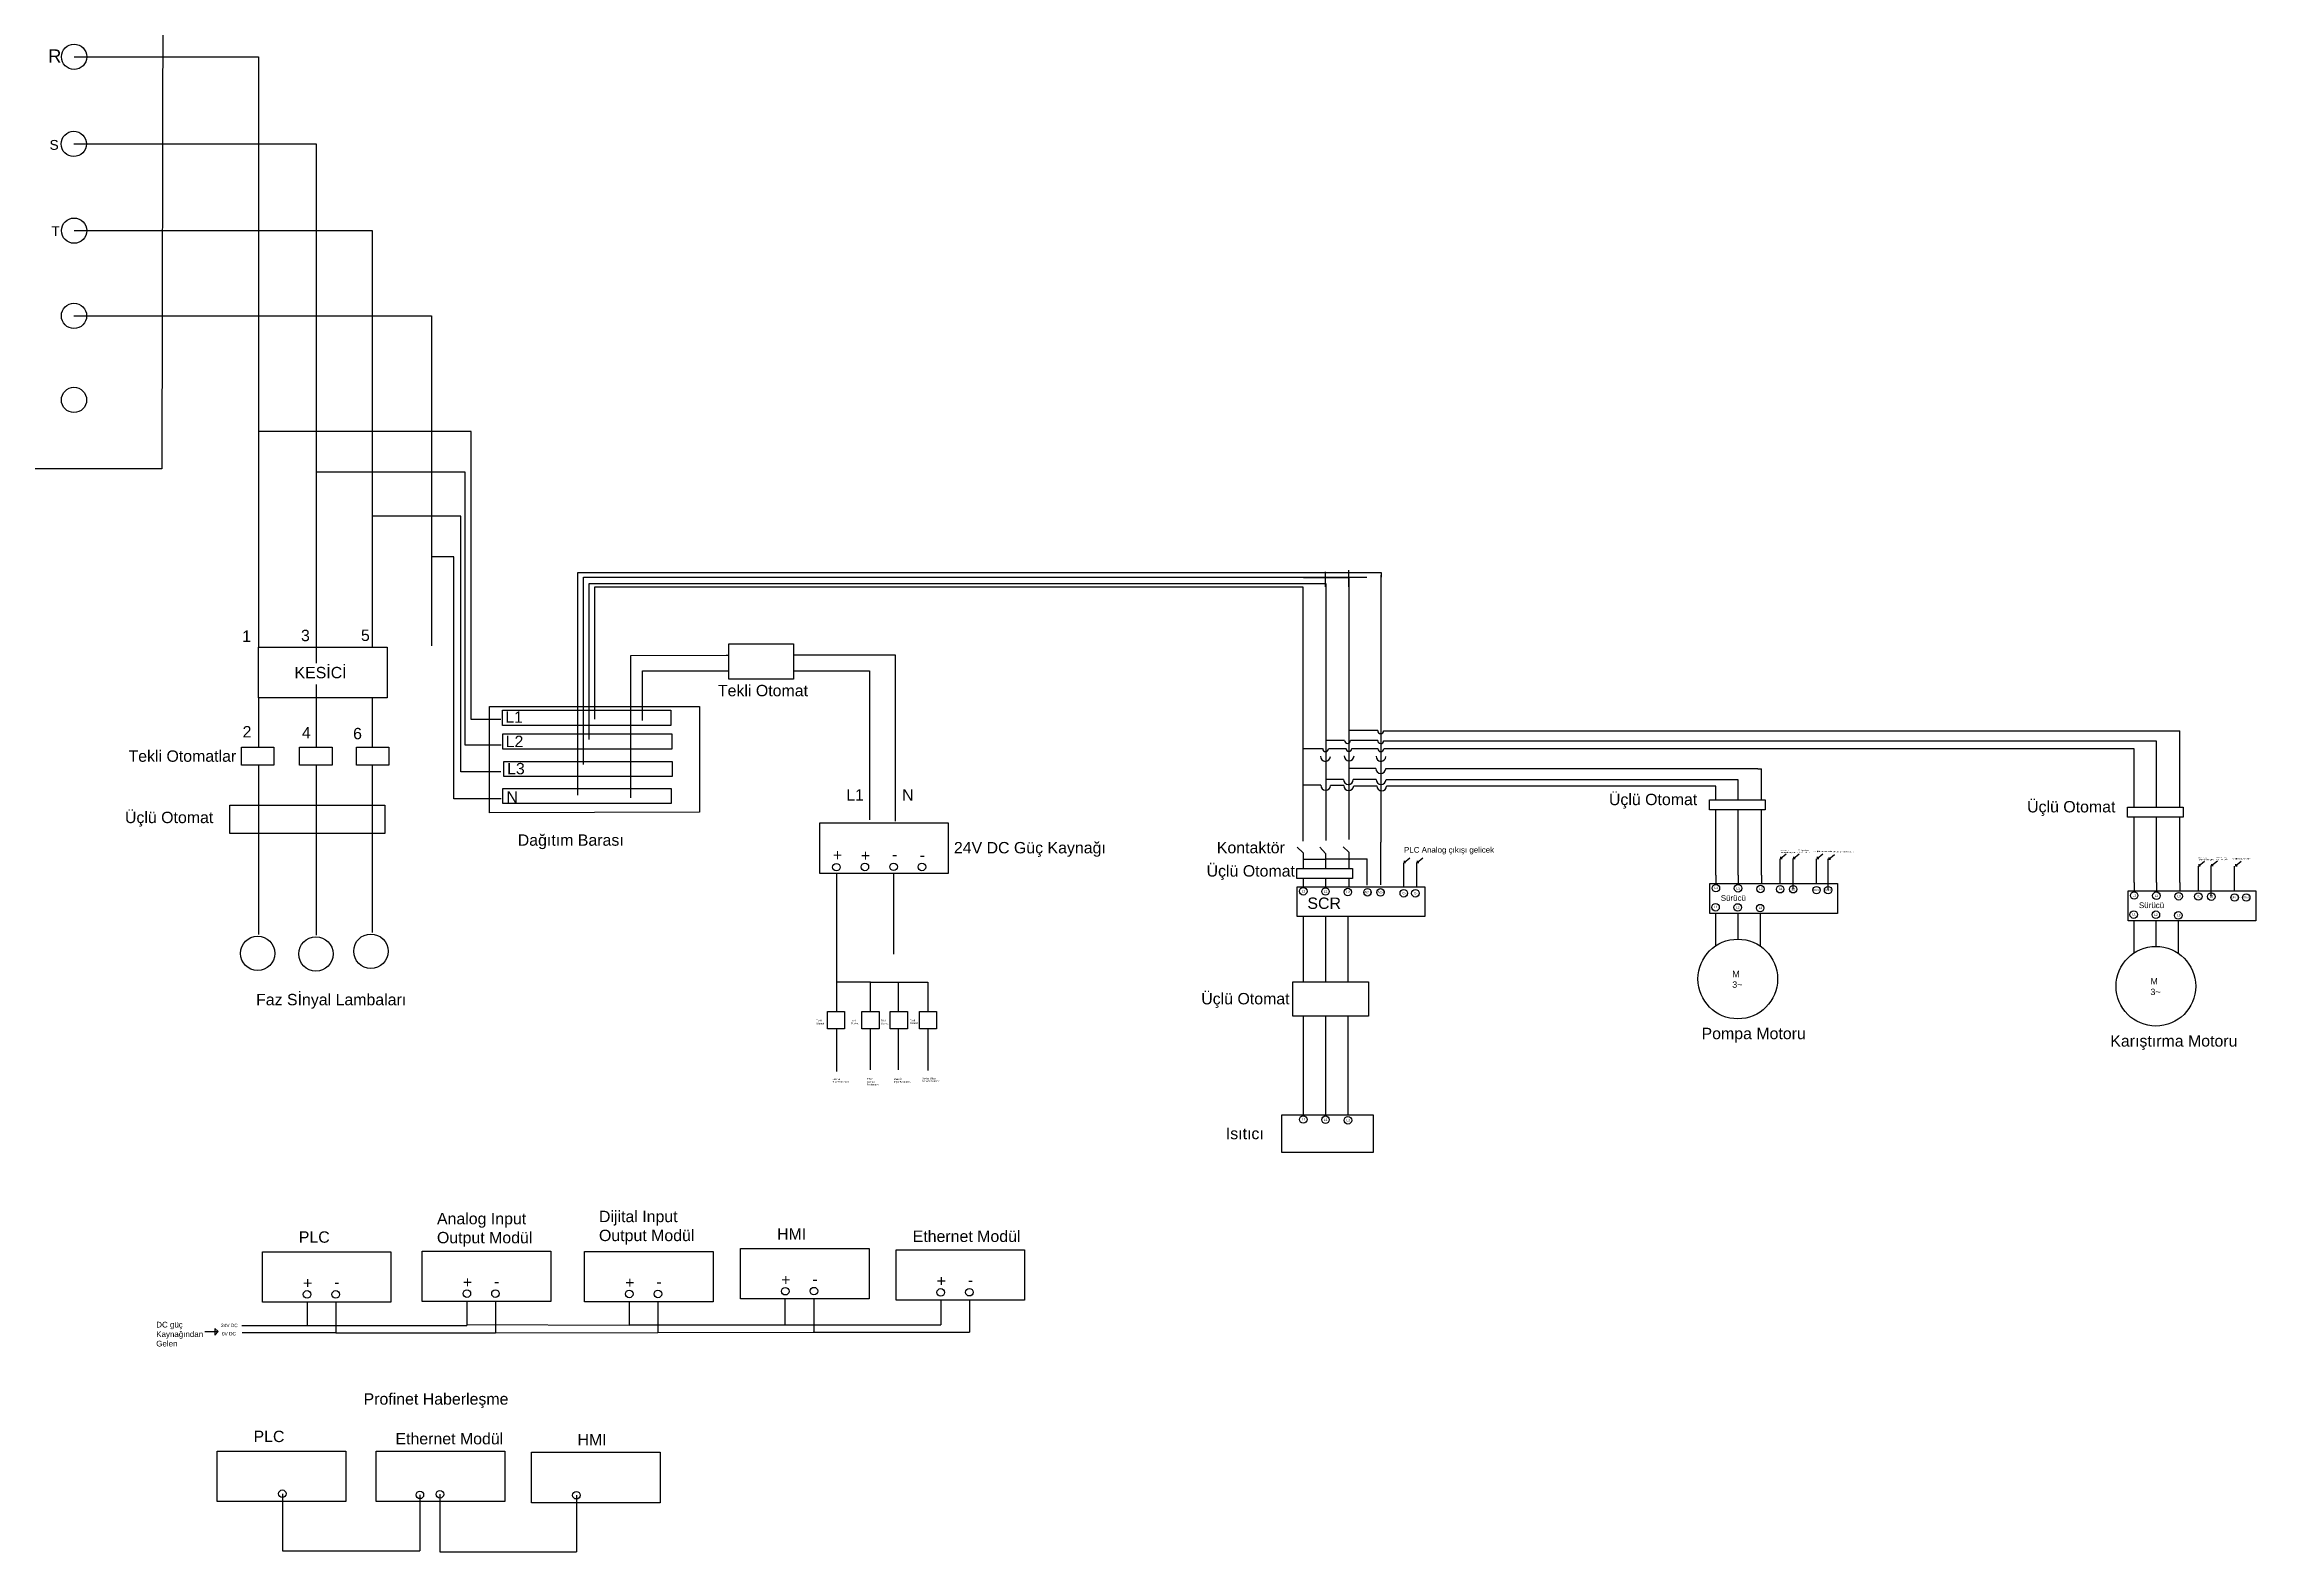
# Model space of a CAD drawing. Header units: millimetres. Extents: x 4897 to 135076, y 6755 to 62507.
# Drawn here: x 6487 to 25924, y 47753 to 61002 of the extents above; entities that cross this region are included whole.
import ezdxf

# ---------------------------------------------------------------- set-up
doc = ezdxf.new("R2010")
doc.units = ezdxf.units.MM
doc.styles.get("Standard").update_dxf_attribs({"font": 'arial.ttf'})

msp = doc.modelspace()

# ---------------------------------------------------------------- texts
at = {"attachment_point": 1}
for s, width, gutter_width, heights, insert, char_height in [('R', 14219.06, 578, [116], (6521, 60957), 116), ('S', 10664.29, 433, [86.7], (6534, 60161), 86.7), ('T', 10664.29, 433, [86.7], (6550, 59403), 86.7), ('1', 36132.99, 500, [0], (8227, 55850), 100), ('3', 36132.99, 500, [0], (8744, 55856), 100), ('5', 36132.99, 500, [0], (9271, 55858), 100), ('KESİCİ', 36132.99, 500, [0], (8687, 55530), 100), ('Tekli Otomat', 36132.99, 500, [0], (12408, 55372), 100), ('2', 36132.99, 500, [0], (8231, 55010), 100), ('L1', 36132.99, 500, [0], (10539, 55139), 100), ('4', 36132.99, 500, [0], (8752, 55002), 100), ('6', 36132.99, 500, [0], (9202, 54994), 100), ('L2', 36132.99, 500, [0], (10543, 54925), 100), ('Tekli Otomatlar', 36132.99, 500, [0], (7228, 54796), 100), ('L3', 36132.99, 500, [0], (10555, 54686), 100), ('N', 36132.99, 500, [0], (10549, 54437), 100), ('L1', 36132.99, 500, [0], (13536, 54455), 100), ('N', 36132.99, 500, [0], (14027, 54454), 100), ('Üçlü Otomat', 36132.99, 500, [0], (20239, 54415), 100), ('Üçlü Otomat', 36132.99, 500, [0], (7197, 54257), 100), ('Üçlü Otomat', 36132.99, 500, [0], (23914, 54351), 100), ('Dağıtım Barası', 36132.99, 500, [0], (10649, 54058), 100), ('+', 36132.99, 500, [0], (13418, 53927), 100), ('+', 36132.99, 500, [0], (13665, 53923), 100), ('-', 36132.99, 500, [0], (13939, 53931), 100), ('-', 36132.99, 500, [0], (14182, 53927), 100), ('24V DC Güç Kaynağı', 36132.99, 500, [0], (14482, 53991), 100), ('Kontaktör', 36132.99, 500, [0], (16793, 53992), 100), ('PLC Analog çıkışı gelicek', 18066.5, 250, [0], (18438, 53947), 50), ('24V2 Sürücü\\P beslemesinden gelen', 3613.3, 50, [0], (21743, 53921), 10), ("DC Kaynak güç\\Pçıkışı -'den gelen", 3613.3, 50, [0], (21898, 53923), 10), ('Plc Dijital Outputtan Gelen', 3613.3, 50, [0], (22037, 53913), 10), ('Plc Analog Outputtan Gelen', 3613.3, 50, [0], (22214, 53910), 10), ('24V2 Sürücü\\P beslemesinden gelen', 3613.3, 50, [0], (25419, 53857), 10), ("DC Kaynak güç\\Pçıkışı -'den gelen", 3613.3, 50, [0], (25573, 53859), 10), ('Plc Dijital Outputtan Gelen', 3613.3, 50, [0], (25713, 53849), 10), ('Üçlü Otomat', 36132.99, 500, [0], (16703, 53787), 100), ('L1', 7226.6, 100, [0], (17539, 53570), 20), ('SCR', 36132.99, 500, [0], (17589, 53503), 100), ('L2', 7226.6, 100, [0], (17733, 53565), 20), ('L3', 7226.6, 100, [0], (17932, 53562), 20), ('AC-L', 7226.6, 100, [0], (18090, 53561), 20), ('AC-N', 7226.6, 100, [0], (18205, 53559), 20), ('C+', 7226.6, 100, [0], (18424, 53551), 20), ('C-', 7226.6, 100, [0], (18526, 53551), 20), ('L1', 7226.6, 100, [0], (21166, 53598), 20), ('Sürücü', 18066.5, 250, [0], (21222, 53524), 50), ('L2', 7226.6, 100, [0], (21360, 53593), 20), ('L3', 7226.6, 100, [0], (21559, 53590), 20), ('31', 7226.6, 100, [0], (21732, 53589), 20), ('32', 7226.6, 100, [0], (21843, 53586), 20), ('DIx.0', 7226.6, 100, [0], (22032, 53579), 20), ('AIx.0', 7226.6, 100, [0], (22136, 53579), 20), ('L1', 7226.6, 100, [0], (24841, 53534), 20), ('Sürücü', 18066.5, 250, [0], (24897, 53460), 50), ('L2', 7226.6, 100, [0], (25035, 53529), 20), ('L3', 7226.6, 100, [0], (25234, 53525), 20), ('31', 7226.6, 100, [0], (25407, 53524), 20), ('32', 7226.6, 100, [0], (25519, 53522), 20), ('DIx.0', 7226.6, 100, [0], (25707, 53515), 20), ('AIx.0', 7226.6, 100, [0], (25812, 53515), 20), ('L1', 7226.6, 100, [0], (21163, 53430), 20), ('L2', 7226.6, 100, [0], (21356, 53425), 20), ('L3', 7226.6, 100, [0], (21555, 53422), 20), ('L1', 7226.6, 100, [0], (24838, 53366), 20), ('L2', 7226.6, 100, [0], (25031, 53361), 20), ('L3', 7226.6, 100, [0], (25231, 53358), 20), ('Faz Sİnyal Lambaları', 36132.99, 500, [0], (8349, 52656), 100), ('Üçlü Otomat', 36132.99, 500, [0], (16656, 52664), 100), ('M\\P3~', 10762.58, 280, [0], (21323, 52859), 56), ('M\\P3~', 10762.58, 280, [0], (24998, 52795), 56), ('Tekli\\POtomat', 5419.95, 75, [0], (13273, 52429), 15), ('Tekli\\POtomat', 5419.95, 75, [0], (13577, 52430), 15), ('Tekli\\POtomat', 5419.95, 75, [0], (13840, 52429), 15), ('Tekli\\POtomat', 5419.95, 75, [0], (14096, 52431), 15), ('Pompa Motoru', 36132.99, 500, [0], (21053, 52358), 100), ('Karıştırma Motoru', 36132.99, 500, [0], (24645, 52293), 100), ('PLC ve \\PHub Beslemesi', 5419.95, 75, [0], (13414, 51915), 15), ('24V2\\PSürücü\\PBeslemeleri', 5419.95, 75, [0], (13717, 51916), 15), ('Pano İçi\\PInput Beslemesi', 5419.95, 75, [0], (13955, 51915), 15), ('Seviye Ölçer\\PSensör Besleme', 5419.95, 75, [0], (14203, 51921), 15), ('L1', 7226.6, 100, [0], (17540, 51564), 20), ('L2', 7226.6, 100, [0], (17733, 51559), 20), ('L3', 7226.6, 100, [0], (17933, 51556), 20), ('Isıtıcı', 36132.99, 500, [0], (16872, 51479), 100), ('Analog Input\\POutput Modül', 36132.99, 500, [0], (9939, 50731), 100), ('Dijital Input\\POutput Modül', 36132.99, 500, [0], (11363, 50750), 100), ('PLC', 36132.99, 500, [0], (8725, 50569), 100), ('HMI', 36132.99, 500, [0], (12928, 50597), 100), ('Ethernet Modül', 36132.99, 500, [0], (14120, 50576), 100), ('+', 36132.99, 500, [0], (8762, 50166), 100), ('+', 36132.99, 500, [0], (10166, 50172), 100), ('+', 36132.99, 500, [0], (11594, 50169), 100), ('+', 36132.99, 500, [0], (12965, 50194), 100), ('+', 36132.99, 500, [0], (14331, 50184), 100), ('-', 36132.99, 500, [0], (9036, 50173), 100), ('-', 36132.99, 500, [0], (10440, 50180), 100), ('-', 36132.99, 500, [0], (11868, 50177), 100), ('-', 36132.99, 500, [0], (13239, 50201), 100), ('-', 36132.99, 500, [0], (14605, 50191), 100), ('DC güç\\PKaynağından\\PGelen', 18066.5, 250, [0], (7472, 49774), 50), ('24V DC', 10839.9, 150, [0], (8041, 49757), 30), ('0V DC', 10839.9, 150, [0], (8049, 49684), 30), ('Profinet Haberleşme', 36132.99, 500, [0], (9294, 49146), 100), ('PLC', 36132.99, 500, [0], (8327, 48817), 100), ('Ethernet Modül', 36132.99, 500, [0], (9574, 48797), 100), ('HMI', 36132.99, 500, [0], (11174, 48788), 100)]:
    msp.add_mtext_dynamic_manual_height_columns(s, width=width, gutter_width=gutter_width, heights=heights, dxfattribs=dict(at, insert=insert, char_height=char_height))

# ---------------------------------------------------------------- linework, layer by layer
for p, q in [((6750, 60892), (8370, 60892)), ((8370, 60892), (8370, 55702)), ((6747, 60126), (8878, 60126)), ((8878, 60126), (8878, 55702)), ((6750, 59364), (9369, 59364)), ((9369, 59364), (9369, 55702)), ((6749, 58615), (9891, 58615)), ((9891, 58615), (9891, 55715)), ((10240, 57599), (8370, 57599)), ((10240, 55068), (10240, 57599)), ((10186, 57241), (8878, 57241)), ((10186, 54842), (10186, 57241)), ((10150, 56854), (9369, 56854)), ((10150, 54607), (10150, 56854)), ((10087, 56498), (9891, 56498)), ((10087, 54370), (10087, 56498)), ((17746, 56366), (17746, 56234)), ((17951, 56379), (17951, 56234)), ((11176, 54404), (11176, 56360)), ((11176, 56360), (18018, 56360)), ((11226, 54671), (11226, 56318)), ((11226, 56318), (17830, 56318)), ((11276, 54891), (11276, 56262)), ((11276, 56262), (17751, 56262)), ((11326, 55070), (11326, 56234)), ((11326, 56234), (17550, 56234)), ((17555, 56317), (17550, 56317)), ((17550, 56234), (17550, 53998)), ((17555, 56317), (17741, 56317)), ((17751, 56262), (17751, 54004)), ((17753, 56317), (17946, 56317)), ((17830, 56318), (17954, 56318)), ((17954, 56314), (17954, 54012)), ((17958, 56318), (18110, 56318)), ((18018, 56360), (18204, 56360)), ((18204, 56360), (18236, 56360)), ((18235, 56337), (18235, 54041)), ((18236, 56360), (18236, 56318)), ((8878, 55702), (8878, 55564)), ((11642, 55631), (12481, 55632)), ((11642, 54378), (11642, 55631)), ((12481, 55632), (12503, 55632)), ((13072, 55637), (13967, 55637)), ((13967, 55637), (13967, 54174)), ((11746, 55058), (11746, 55495)), ((11746, 55495), (12503, 55495)), ((13072, 55495), (13741, 55495)), ((13741, 55495), (13741, 54186)), ((8370, 55259), (8370, 54823)), ((8878, 55374), (8878, 54823)), ((9369, 55259), (9369, 54823)), ((10499, 55068), (10240, 55068)), ((10503, 54842), (10186, 54842)), ((17916, 54884), (17751, 54884)), ((18189, 54970), (17954, 54970)), ((18207, 54882), (17968, 54882)), ((18208, 54970), (18189, 54970)), ((18259, 54969), (25255, 54969)), ((18295, 54878), (18259, 54878)), ((25051, 54878), (18295, 54878)), ((25051, 54797), (25051, 54878)), ((25255, 54962), (25255, 54969)), ((25255, 54557), (25255, 54962)), ((8370, 54667), (8370, 53179)), ((8878, 54667), (8878, 53172)), ((9369, 54667), (9369, 53195)), ((17723, 54810), (17550, 54810)), ((17928, 54810), (17775, 54810)), ((18191, 54637), (17954, 54637)), ((18208, 54810), (17979, 54810)), ((24854, 54810), (18260, 54810)), ((21547, 54635), (18275, 54635)), ((21547, 54635), (21580, 54635)), ((21580, 54621), (21580, 54635)), ((21580, 54361), (21580, 54621)), ((24854, 54419), (24854, 54810)), ((25051, 54474), (25051, 54797)), ((10500, 54607), (10150, 54607)), ((17706, 54490), (17550, 54490)), ((17906, 54541), (17751, 54541)), ((17910, 54487), (17792, 54487)), ((18194, 54541), (17992, 54539)), ((17996, 54485), (18199, 54485)), ((21376, 54538), (18282, 54538)), ((21179, 54483), (18285, 54483)), ((21179, 54361), (21179, 54483)), ((21376, 54361), (21376, 54538)), ((25051, 54296), (25051, 54474)), ((25255, 54557), (25255, 54571)), ((25255, 54296), (25255, 54557)), ((10503, 54370), (10087, 54370)), ((21179, 53699), (21179, 54274)), ((21376, 53699), (21376, 54274)), ((21580, 53699), (21580, 54274)), ((24854, 54296), (24854, 54419)), ((18234, 54041), (18234, 53990)), ((24854, 53635), (24854, 54210)), ((25051, 53635), (25051, 54210)), ((25255, 53635), (25255, 54210)), ((17500, 53945), (17552, 53895)), ((17552, 53895), (17552, 53758)), ((17558, 53841), (17552, 53841)), ((17558, 53841), (17744, 53841)), ((17699, 53946), (17749, 53891)), ((17749, 53891), (17749, 53758)), ((17755, 53842), (17949, 53842)), ((17904, 53949), (17953, 53903)), ((17953, 53903), (17953, 53758)), ((17960, 53842), (18113, 53842)), ((18113, 53835), (18113, 53842)), ((18235, 53615), (18235, 53989)), ((18439, 53811), (18489, 53852)), ((18553, 53812), (18604, 53853)), ((21744, 53626), (21744, 53844)), ((21746, 53860), (21747, 53846)), ((21747, 53846), (21797, 53887)), ((21747, 53846), (21760, 53846)), ((21858, 53576), (21858, 53847)), ((21861, 53847), (21912, 53888)), ((21861, 53861), (21861, 53847)), ((21861, 53847), (21875, 53847)), ((22063, 53626), (22063, 53844)), ((22070, 53846), (22120, 53887)), ((22070, 53860), (22070, 53846)), ((22070, 53846), (22084, 53845)), ((22165, 53568), (22165, 53844)), ((22171, 53840), (22222, 53881)), ((22171, 53854), (22171, 53840)), ((22171, 53840), (22185, 53840)), ((13449, 53715), (13449, 52494)), ((13952, 53715), (13952, 53004)), ((17552, 53671), (17552, 53597)), ((17749, 53671), (17749, 53597)), ((17953, 53671), (17953, 53598)), ((18113, 53613), (18113, 53835)), ((18436, 53598), (18436, 53808)), ((18439, 53824), (18439, 53811)), ((18439, 53811), (18452, 53810)), ((18550, 53598), (18550, 53811)), ((18553, 53825), (18553, 53812)), ((18553, 53812), (18567, 53811)), ((21179, 53699), (21179, 53625)), ((21376, 53699), (21376, 53625)), ((21580, 53699), (21580, 53626)), ((25419, 53562), (25419, 53780)), ((25422, 53782), (25472, 53823)), ((25422, 53796), (25422, 53782)), ((25422, 53782), (25436, 53782)), ((25533, 53511), (25533, 53783)), ((25536, 53783), (25587, 53824)), ((25536, 53797), (25536, 53783)), ((25536, 53783), (25550, 53783)), ((25738, 53562), (25738, 53779)), ((25745, 53782), (25795, 53823)), ((25745, 53796), (25745, 53782)), ((25745, 53782), (25759, 53781)), ((24854, 53635), (24854, 53561)), ((25051, 53635), (25051, 53561)), ((25255, 53635), (25255, 53562)), ((17553, 53335), (17553, 52763)), ((17748, 53335), (17748, 52763)), ((17944, 53335), (17944, 52763)), ((21176, 53363), (21176, 53078)), ((21371, 53363), (21371, 53137)), ((21568, 53363), (21568, 53077)), ((24851, 53299), (24851, 53014)), ((25046, 53299), (25046, 53073)), ((25243, 53299), (25243, 53013)), ((13748, 52759), (13449, 52759)), ((13748, 52759), (13993, 52759)), ((13748, 52501), (13748, 52759)), ((13993, 52759), (14253, 52759)), ((13993, 52759), (13993, 52501)), ((14253, 52759), (14253, 52501)), ((13449, 52349), (13449, 51974)), ((13748, 51989), (13748, 52349)), ((13993, 52349), (13993, 51988)), ((14253, 52349), (14253, 51983)), ((17553, 52461), (17553, 51593)), ((17748, 52461), (17748, 51593)), ((17944, 52461), (17944, 51593)), ((10202, 49954), (10202, 49743)), ((10453, 49954), (10453, 49682)), ((13000, 49747), (13000, 49975)), ((13252, 49975), (13252, 49683)), ((14366, 49965), (14366, 49762)), ((14618, 49965), (14618, 49694)), ((8797, 49947), (8797, 49743)), ((9049, 49947), (9049, 49676)), ((11629, 49951), (11629, 49747)), ((11881, 49951), (11881, 49679)), ((14366, 49762), (14366, 49747)), ((7899, 49689), (8017, 49689)), ((8017, 49689), (7986, 49716)), ((7986, 49716), (7986, 49658)), ((7986, 49658), (8017, 49689)), ((8225, 49743), (8787, 49743)), ((9049, 49676), (8226, 49676)), ((8787, 49743), (8797, 49743)), ((8787, 49743), (10182, 49743)), ((9049, 49676), (10453, 49676)), ((10182, 49743), (10202, 49743)), ((11629, 49743), (10202, 49747)), ((10453, 49682), (10453, 49682)), ((10453, 49682), (10453, 49676)), ((10453, 49676), (11881, 49679)), ((11629, 49747), (13000, 49747)), ((11881, 49679), (13245, 49683)), ((13000, 49747), (14366, 49747)), ((13245, 49683), (13245, 49683)), ((13245, 49683), (13252, 49683)), ((13252, 49683), (14618, 49683)), ((14618, 49694), (14618, 49694)), ((14618, 49694), (14618, 49694)), ((14618, 49694), (14618, 49683)), ((8580, 48263), (8580, 47760)), ((9789, 48253), (9789, 47760)), ((9965, 48258), (9965, 47753)), ((11164, 48250), (11164, 47760)), ((8580, 47760), (9768, 47760)), ((9768, 47760), (9789, 47760)), ((9965, 47753), (11164, 47753)), ((11164, 47760), (11164, 47753))]:
    msp.add_line(p, q)
for points in [[(6018, 61499), (7529, 61499), (7520, 57270), (6018, 57270)], [(8370, 55702), (9500, 55702), (9500, 55259), (8370, 55259)], [(12503, 55733), (13072, 55733), (13072, 55421), (12503, 55421)], [(10402, 55183), (12247, 55183), (12247, 54253), (10402, 54248)], [(10515, 55149), (11995, 55149), (11995, 55016), (10515, 55016)], [(8220, 54823), (8504, 54823), (8504, 54667), (8220, 54667)], [(8732, 54823), (9017, 54823), (9017, 54667), (8732, 54667)], [(9232, 54823), (9516, 54823), (9516, 54667), (9232, 54667)], [(10519, 54941), (12004, 54941), (12004, 54808), (10519, 54808)], [(10527, 54699), (12007, 54699), (12007, 54566), (10527, 54566)], [(10518, 54462), (11998, 54462), (11998, 54329), (10518, 54329)], [(8118, 54316), (9480, 54316), (9480, 54065), (8118, 54065)], [(21122, 54361), (21611, 54361), (21611, 54274), (21122, 54274)], [(24797, 54296), (25286, 54296), (25286, 54210), (24797, 54210)], [(13303, 54158), (14433, 54158), (14433, 53715), (13303, 53715)], [(17497, 53758), (17985, 53758), (17985, 53671), (17497, 53671)], [(17499, 53598), (18622, 53598), (18622, 53335), (17499, 53335)], [(21125, 53626), (22249, 53626), (22249, 53363), (21125, 53363)], [(24801, 53562), (25924, 53562), (25924, 53299), (24801, 53299)], [(17462, 52763), (18126, 52763), (18126, 52461), (17462, 52461)], [(13372, 52501), (13522, 52501), (13522, 52349), (13372, 52349)], [(13674, 52501), (13824, 52501), (13824, 52349), (13674, 52349)], [(13923, 52501), (14073, 52501), (14073, 52349), (13923, 52349)], [(14179, 52501), (14329, 52501), (14329, 52349), (14179, 52349)], [(17363, 51593), (18167, 51593), (18167, 51263), (17363, 51263)], [(8405, 50390), (9535, 50390), (9535, 49947), (8405, 49947)], [(9809, 50396), (10939, 50396), (10939, 49954), (9809, 49954)], [(11237, 50393), (12367, 50393), (12367, 49951), (11237, 49951)], [(12608, 50418), (13738, 50418), (13738, 49975), (12608, 49975)], [(13974, 50408), (15103, 50408), (15103, 49965), (13974, 49965)], [(8007, 48638), (9137, 48638), (9137, 48195), (8007, 48195)], [(9405, 48637), (10534, 48637), (10534, 48194), (9405, 48194)], [(10770, 48627), (11900, 48627), (11900, 48184), (10770, 48184)]]:
    msp.add_lwpolyline(points, close=True)
for centre, radius in [((6750, 60892), 111), ((6747, 60126), 111), ((6750, 59364), 111), ((6749, 58615), 111), ((6749, 57876), 111), ((13449, 53770), 33), ((13700, 53772), 33), ((13952, 53773), 33), ((14201, 53772), 33), ((17553, 53558), 33), ((17748, 53556), 33), ((17944, 53551), 33), ((18117, 53549), 33), ((18231, 53548), 33), ((18436, 53540), 33), ((18538, 53540), 33), ((21176, 53417), 33), ((21179, 53585), 33), ((21374, 53584), 33), ((21571, 53578), 33), ((21744, 53576), 33), ((21858, 53576), 33), ((22063, 53568), 33), ((22165, 53568), 33), ((24855, 53521), 33), ((25050, 53519), 33), ((25246, 53514), 33), ((25419, 53512), 33), ((25533, 53511), 33), ((25738, 53503), 33), ((25840, 53503), 33), ((21371, 53416), 33), ((21568, 53410), 33), ((24851, 53353), 33), ((25046, 53352), 33), ((25243, 53346), 33), ((8363, 53012), 151), ((8875, 53007), 151), ((9358, 53031), 151), ((21371, 52787), 350), ((25046, 52723), 350), ((17553, 51552), 33), ((17748, 51550), 33), ((17945, 51545), 33), ((8797, 50015), 33), ((9049, 50015), 33), ((10202, 50022), 33), ((10453, 50022), 33), ((11629, 50019), 33), ((11881, 50019), 33), ((13000, 50043), 33), ((13252, 50044), 33), ((14366, 50033), 33), ((14618, 50034), 33), ((8580, 48263), 33), ((9789, 48253), 33), ((9965, 48258), 33), ((11164, 48250), 33)]:
    msp.add_circle(centre, radius)
for centre, radius, start, end in [((17747, 56317), 5.74, 180.4018, 0.4018), ((17952, 56318), 5.74, 180.4018, 0.4018), ((17749, 54811), 25.8, 178.6203, 358.6203), ((17942, 54883), 25.8, 178.6203, 358.6203), ((17954, 54812), 25.8, 178.6203, 358.6203), ((18233, 54882), 25.8, 178.6203, 358.6203), ((18233, 54969), 25.8, 178.6203, 358.6203), ((18234, 54811), 25.8, 178.6203, 358.6203), ((17748, 54743), 43.1, 178.6203, 358.6203), ((17956, 54748), 43.1, 178.6203, 358.6203), ((18234, 54636), 43.1, 178.6203, 358.6203), ((18235, 54743), 43.1, 178.6203, 358.6203), ((17749, 54489), 43.1, 178.6203, 358.6203), ((17949, 54540), 43.1, 178.6203, 358.6203), ((17953, 54486), 43.1, 178.6203, 358.6203), ((18237, 54540), 43.1, 178.6203, 358.6203), ((18242, 54484), 43.1, 178.6203, 358.6203), ((17749, 53842), 5.74, 180.4018, 0.4018), ((17955, 53842), 5.74, 180.4018, 0.4018)]:
    msp.add_arc(centre, radius, start, end)

msp.set_redraw_order([(e.dxf.handle, doc.entitydb.next_handle()) for e in msp.query("TEXT MTEXT ATTDEF DIMENSION ARC_DIMENSION")])  # texts and dimensions are drawn at this point

doc.saveas('drawing.dxf')
